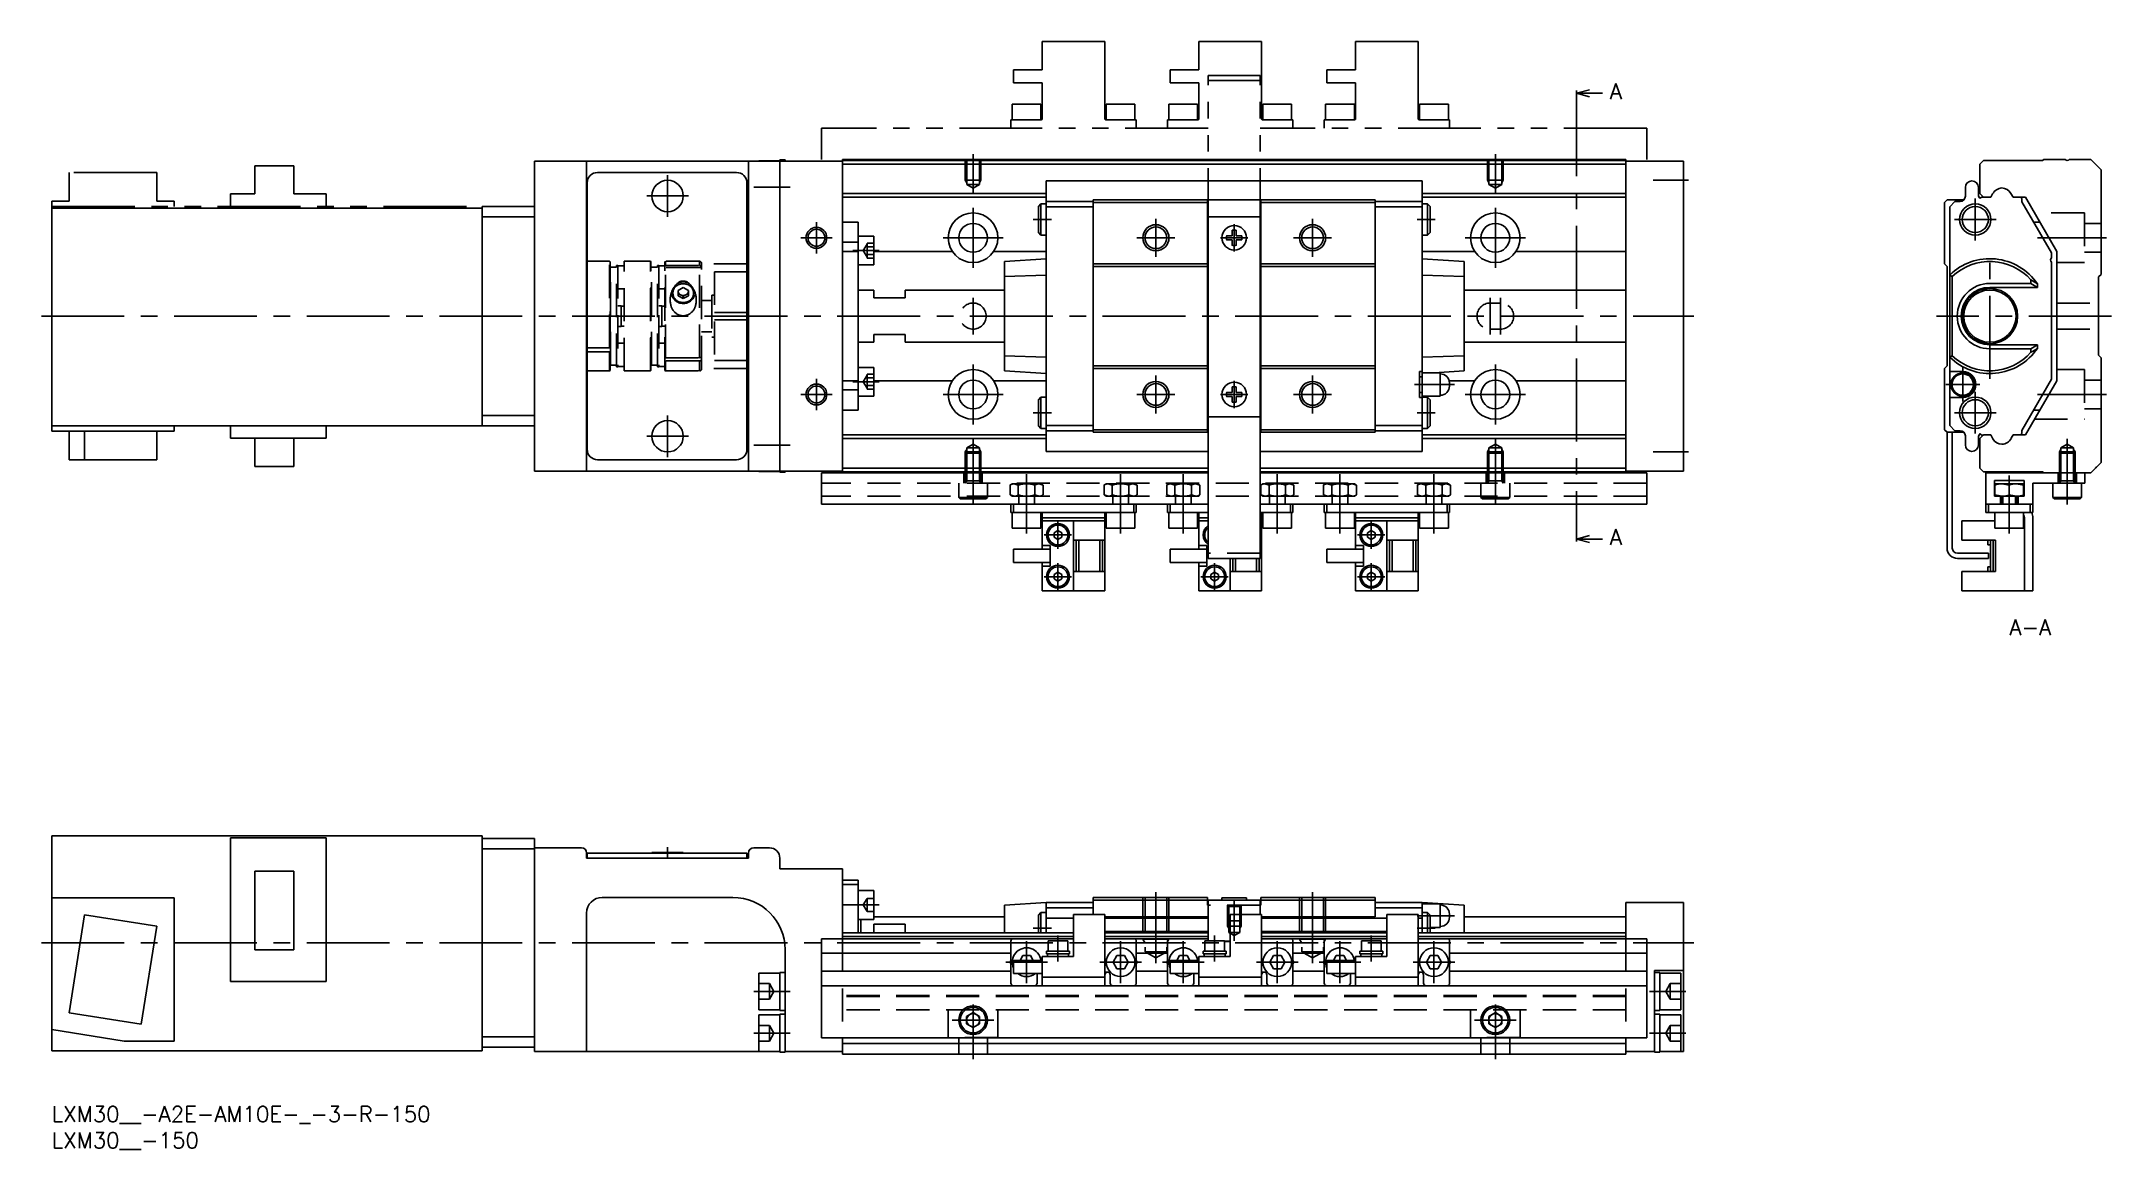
# Model space of a CAD drawing. Extents: x -2 to 394, y -8 to 204.
import ezdxf

# ---------------------------------------------------------------- set-up
doc = ezdxf.new("R2010")
doc.units = 0
doc.header["$LTSCALE"] = 0.5
for name, pattern in [('CENTER', [50.8, 31.75, -6.35, 6.35, -6.35]), ('DASHED', [19.05, 12.7, -6.35]), ('PHANTOM', [63.5, 31.75, -6.35, 6.35, -6.35, 6.35, -6.35])]:
    doc.linetypes.add(name, pattern=pattern)
for name, color, linetype in [('MSM_CENTER', 1, 'CENTER'), ('MSM_CONTINUOUS', 7, 'CONTINUOUS'), ('MSM_DASHED', 4, 'DASHED'), ('MSM_IMAGINARY', 6, 'PHANTOM'), ('MSM_NARROW', 5, 'CONTINUOUS'), ('MSM_PART_NUMBER', 7, 'CONTINUOUS')]:
    doc.layers.add(name, color=color, linetype=linetype)
doc.styles.get("Standard").update_dxf_attribs({"font": 'txt.shx', "height": 3, "bigfont": 'bigfont.shx'})

msp = doc.modelspace()

# ---------------------------------------------------------------- texts
at = {"layer": 'MSM_PART_NUMBER'}
for s, p in [('A', (298.34, 192.85)), ('A', (298.34, 107.49)), ('A-A', (374.86, 90.23))]:
    msp.add_text(s, height=3, dxfattribs=at).set_placement(p)

# ---------------------------------------------------------------- blocks, each defined once
blk = doc.blocks.new('*U8')
at = {"layer": 'MSM_PART_NUMBER'}
blk.add_text('LXM30__-150', height=3, dxfattribs=at).set_placement((0, -8))
blk = doc.blocks.new('*U9')
at = {"layer": 'MSM_PART_NUMBER'}
blk.add_text('LXM30__-A2E-AM10E-_-3-R-150', height=3, dxfattribs=at).set_placement((0, -3))

# ---------------------------------------------------------------- linework, layer by layer
at = {"layer": 'MSM_CENTER'}
for p, q in [((291.92, 193.98), (291.92, 108.62)), ((176.4, 182.3), (176.4, 174.79)), ((276.4, 182.3), (276.4, 174.79)), ((117.9, 178.3), (117.9, 170.3)), ((134.4, 176), (141.4, 176)), ((306.65, 177.3), (313.4, 177.3)), ((113.9, 174.3), (121.9, 174.3)), ((176.4, 172.05), (176.4, 160.55)), ((276.4, 172.05), (276.4, 160.55)), ((368.3, 173.8), (368.3, 165.8)), ((146.4, 163.3), (146.4, 169.3)), ((187.9, 169.8), (191.4, 169.8)), ((211.4, 162.67), (211.4, 169.92)), ((226.4, 163.67), (226.4, 168.92)), ((241.4, 162.67), (241.4, 169.92)), ((264.9, 169.8), (261.4, 169.8)), ((372.3, 169.8), (364.3, 169.8)), ((143.4, 166.3), (149.4, 166.3)), ((153.4, 163.85), (158.4, 163.85)), ((170.65, 166.3), (182.15, 166.3)), ((207.77, 166.3), (215.02, 166.3)), ((223.77, 166.3), (229.02, 166.3)), ((237.77, 166.3), (245.02, 166.3)), ((270.65, 166.3), (282.15, 166.3)), ((371.1, 139.3), (371.1, 163.3)), ((380.22, 166.3), (393.4, 166.3)), ((176.4, 147.8), (176.4, 154.8)), ((275.4, 147.8), (275.4, 154.8)), ((277.4, 147.8), (277.4, 154.8)), ((-2, 151.3), (314.4, 151.3)), ((394.4, 151.3), (360.9, 151.3)), ((146.4, 139.3), (146.4, 133.3)), ((153.4, 138.74), (158.4, 138.74)), ((176.4, 130.55), (176.4, 142.05)), ((211.4, 132.67), (211.4, 139.92)), ((226.4, 133.67), (226.4, 138.92)), ((241.4, 132.67), (241.4, 139.92)), ((276.4, 130.55), (276.4, 142.05)), ((365.9, 134.95), (365.9, 141.45)), ((143.4, 136.3), (149.4, 136.3)), ((170.65, 136.3), (182.15, 136.3)), ((207.77, 136.3), (215.02, 136.3)), ((223.77, 136.3), (229.02, 136.3)), ((237.77, 136.3), (245.02, 136.3)), ((260.9, 138.2), (268.6, 138.2)), ((270.65, 136.3), (282.15, 136.3)), ((369.15, 138.2), (362.65, 138.2)), ((368.3, 128.8), (368.3, 136.8)), ((380.22, 136.3), (393.4, 136.3)), ((117.9, 132.3), (117.9, 124.3)), ((187.9, 132.8), (191.4, 132.8)), ((264.9, 132.8), (261.4, 132.8)), ((372.3, 132.8), (364.3, 132.8)), ((113.9, 128.3), (121.9, 128.3)), ((176.4, 115.25), (176.4, 127.81)), ((276.4, 115.25), (276.4, 127.81)), ((385.9, 115.25), (385.9, 127.81)), ((134.4, 126.6), (141.4, 126.6)), ((306.65, 125.3), (313.4, 125.3)), ((186.65, 109.7), (186.65, 121.05)), ((204.65, 109.7), (204.65, 121.05)), ((216.65, 109.7), (216.65, 121.05)), ((234.65, 109.7), (234.65, 121.05)), ((246.65, 109.7), (246.65, 121.05)), ((264.65, 109.7), (264.65, 121.05)), ((374.8, 109.7), (374.8, 120.8)), ((192.65, 106.77), (192.65, 112.02)), ((252.65, 106.77), (252.65, 112.02)), ((190.02, 109.4), (195.27, 109.4)), ((250.02, 109.4), (255.27, 109.4)), ((192.65, 98.77), (192.65, 104.02)), ((222.65, 98.77), (222.65, 104.02)), ((252.65, 98.77), (252.65, 104.02)), ((190.02, 101.4), (195.27, 101.4)), ((220.02, 101.4), (225.27, 101.4)), ((250.02, 101.4), (255.27, 101.4)), ((117.9, 49.6), (117.9, 47.49)), ((211.4, 41), (211.4, 27.41)), ((241.4, 41), (241.4, 27.41)), ((151.4, 38.55), (158.4, 38.55)), ((226.4, 39.5), (226.4, 31.69)), ((261.4, 36.5), (268.6, 36.5)), ((187.9, 34.1), (191.4, 34.1)), ((192.65, 32.7), (192.65, 27.7)), ((222.65, 32.7), (222.65, 27.7)), ((252.65, 32.7), (252.65, 27.7)), ((261.4, 34.1), (264.9, 34.1)), ((-2, 31.3), (314.4, 31.3)), ((186.65, 31.6), (186.65, 23.6)), ((204.65, 31.6), (204.65, 23.6)), ((216.65, 31.6), (216.65, 23.6)), ((234.65, 31.6), (234.65, 23.6)), ((246.65, 31.6), (246.65, 23.6)), ((264.65, 31.6), (264.65, 23.6)), ((182.65, 27.6), (190.65, 27.6)), ((200.65, 27.6), (208.65, 27.6)), ((212.65, 27.6), (220.65, 27.6)), ((230.65, 27.6), (238.65, 27.6)), ((242.65, 27.6), (250.65, 27.6)), ((260.65, 27.6), (268.65, 27.6)), ((134.4, 22), (141.4, 22)), ((312.9, 22), (305.9, 22)), ((172.4, 16.5), (180.4, 16.5)), ((176.4, 19.5), (176.4, 9)), ((272.4, 16.5), (280.4, 16.5)), ((276.4, 19.5), (276.4, 9)), ((134.4, 14), (141.4, 14)), ((312.9, 14), (305.9, 14))]:
    msp.add_line(p, q, dxfattribs=at)
at = {"layer": 'MSM_CONTINUOUS'}
for p, q in [((291.92, 193.98), (294.42, 194.65)), ((291.92, 194.48), (291.92, 193.48)), ((294.42, 193.31), (291.92, 193.98)), ((291.92, 193.98), (296.92, 193.98)), ((151.4, 181), (92.4, 181)), ((92.4, 121.6), (92.4, 181)), ((102.4, 121.6), (102.4, 181)), ((131.1, 178.8), (104.5, 178.8)), ((133.4, 121.6), (133.4, 181)), ((135.4, 181.05), (135.4, 181)), ((139.4, 181.05), (135.4, 181.05)), ((140.4, 181.2), (139.4, 181.2)), ((139.4, 181.2), (139.4, 121.4)), ((140.4, 181.2), (140.4, 181)), ((301.4, 181.3), (151.4, 181.3)), ((151.4, 121.3), (151.4, 181.3)), ((301.4, 181.1), (151.4, 181.1)), ((301.4, 180.4), (151.4, 180.4)), ((301.4, 181.3), (301.4, 121.3)), ((312.4, 181), (301.4, 181)), ((312.4, 181), (312.4, 121.6)), ((369.9, 181.1), (369.2, 180.4)), ((369.2, 180.4), (369.2, 174.75)), ((381.2, 181.1), (369.9, 181.1)), ((381.4, 181.3), (381.2, 181.1)), ((385.5, 181.3), (381.4, 181.3)), ((390.4, 181.3), (386.3, 181.3)), ((392.4, 179.3), (390.4, 181.3)), ((392.4, 159.3), (392.4, 179.3)), ((102.5, 176.8), (102.5, 125.8)), ((133.1, 125.8), (133.1, 176.8)), ((190.4, 174.75), (151.4, 174.75)), ((262.4, 177.2), (190.4, 177.2)), ((190.4, 177.2), (190.4, 125.4)), ((262.4, 177.2), (262.4, 125.4)), ((301.4, 174.75), (262.4, 174.75)), ((366.4, 175.95), (366.4, 174.25)), ((368.9, 174.55), (368.9, 175.95)), ((369.2, 174.75), (369.9, 174.05)), ((371.25, 174.05), (371.62, 174.7)), ((375.12, 174.8), (375.55, 174.05)), ((82.4, 172), (0, 172)), ((0, 172), (0, 129.3)), ((82.4, 172.3), (82.4, 130.3)), ((92.4, 172.3), (82.4, 172.3)), ((190.4, 174.05), (151.4, 174.05)), ((189.4, 172.8), (188.9, 172.3)), ((188.9, 167.3), (188.9, 172.3)), ((190.4, 172.8), (189.4, 172.8)), ((189.4, 166.8), (189.4, 172.8)), ((199.4, 173.25), (190.4, 173.25)), ((199.4, 172.25), (190.4, 172.25)), ((253.4, 173.55), (199.4, 173.55)), ((199.4, 173.55), (199.4, 129.05)), ((221.3, 173.05), (199.4, 173.05)), ((221.3, 173.55), (221.3, 129.05)), ((231.5, 173.55), (231.5, 129.05)), ((253.4, 173.05), (231.5, 173.05)), ((253.4, 173.55), (253.4, 129.05)), ((262.4, 173.25), (253.4, 173.25)), ((262.4, 172.25), (253.4, 172.25)), ((301.4, 174.05), (262.4, 174.05)), ((263.4, 172.8), (262.4, 172.8)), ((263.9, 172.3), (263.4, 172.8)), ((263.4, 166.8), (263.4, 172.8)), ((263.9, 167.3), (263.9, 172.3)), ((362.9, 173.55), (362.4, 173.05)), ((362.4, 173.05), (362.4, 161.3)), ((366.11, 173.55), (362.9, 173.55)), ((364.4, 173.25), (363.4, 172.25)), ((363.4, 172.25), (363.4, 130.35)), ((365.4, 173.25), (364.4, 173.25)), ((369.85, 174.1), (369.7, 174.1)), ((371.25, 174.05), (369.9, 174.05)), ((377.9, 174.05), (375.55, 174.05)), ((377.24, 173.2), (377.24, 173.6)), ((382.9, 163.39), (377.24, 173.2)), ((377.9, 174.05), (383.9, 163.66)), ((92.4, 170.3), (82.4, 170.3)), ((102.4, 169.5), (102.5, 169.5)), ((133.1, 169.5), (133.4, 169.5)), ((154.4, 169.3), (151.4, 169.3)), ((154.4, 169.3), (154.4, 133.3)), ((157.4, 166.6), (154.4, 166.6)), ((157.4, 166.6), (157.4, 161.1)), ((188.9, 167.3), (189.4, 166.8)), ((189.4, 166.8), (190.4, 166.8)), ((221.4, 170.3), (221.4, 104.9)), ((231.4, 170.3), (221.4, 170.3)), ((226, 166.7), (224.95, 166.7)), ((226, 167.75), (226, 166.7)), ((226.8, 166.7), (226.8, 167.75)), ((227.85, 166.7), (226.8, 166.7)), ((231.4, 170.3), (231.4, 104.92)), ((262.4, 166.8), (263.4, 166.8)), ((263.4, 166.8), (263.9, 167.3)), ((380.64, 169.3), (379.49, 169.3)), ((154.4, 165.43), (151.4, 165.43)), ((154.4, 163.68), (151.4, 163.68)), ((172.45, 163.66), (157.4, 163.66)), ((190.4, 163.66), (180.35, 163.66)), ((224.95, 165.9), (226, 165.9)), ((226, 165.9), (226, 164.85)), ((226.8, 164.85), (226.8, 165.9)), ((226.8, 165.9), (227.85, 165.9)), ((272.45, 163.66), (262.4, 163.66)), ((301.4, 163.66), (280.35, 163.66)), ((382.9, 162.45), (382.9, 163.39)), ((383.9, 163.66), (383.9, 138.94)), ((102.5, 161.3), (102.4, 161.3)), ((133.4, 161.3), (133.1, 161.3)), ((133.4, 159.8), (133.1, 159.8)), ((133.4, 159.77), (133.1, 159.77)), ((154.4, 161.1), (157.4, 161.1)), ((190.4, 162.3), (182.4, 161.77)), ((182.4, 140.83), (182.4, 161.77)), ((190.4, 159.16), (182.4, 158.9)), ((221.3, 161.3), (199.4, 161.3)), ((221.3, 160.8), (199.4, 160.8)), ((253.4, 161.3), (231.5, 161.3)), ((253.4, 160.8), (231.5, 160.8)), ((270.4, 161.77), (262.4, 162.3)), ((270.4, 158.9), (262.4, 159.16)), ((270.4, 161.77), (270.4, 140.83)), ((362.4, 161.3), (362.9, 160.8)), ((362.9, 160.8), (362.9, 141.8)), ((363.9, 158.9), (363.4, 159.16)), ((363.9, 143.7), (363.9, 158.9)), ((382.9, 139.21), (382.9, 161.65)), ((391.9, 158.8), (392.4, 159.3)), ((391.9, 143.8), (391.9, 158.8)), ((157.4, 156.3), (154.4, 156.3)), ((157.4, 156.3), (157.4, 154.8)), ((163.4, 154.8), (157.4, 154.8)), ((163.4, 156.3), (163.4, 154.8)), ((182.4, 156.3), (163.4, 156.3)), ((301.4, 156.3), (270.4, 156.3)), ((378.95, 157.56), (371.1, 157.56)), ((371.1, 156.8), (380.2, 156.8)), ((378.95, 157.56), (378.95, 158.23)), ((380.2, 156.8), (378.95, 157.56)), ((380.2, 156.8), (380.2, 157.48)), ((133.1, 152.02), (133.4, 152.02)), ((133.4, 150.58), (133.1, 150.58)), ((157.4, 147.8), (163.4, 147.8)), ((157.4, 147.8), (157.4, 146.3)), ((163.4, 147.8), (163.4, 146.3)), ((133.4, 142.83), (133.1, 142.83)), ((133.4, 142.8), (133.1, 142.8)), ((154.4, 146.3), (157.4, 146.3)), ((163.4, 146.3), (182.4, 146.3)), ((182.4, 143.7), (190.4, 143.44)), ((262.4, 143.44), (270.4, 143.7)), ((270.4, 146.3), (301.4, 146.3)), ((363.4, 143.44), (363.9, 143.7)), ((371.1, 145.8), (380.2, 145.8)), ((371.1, 145.04), (378.95, 145.04)), ((378.95, 145.04), (380.2, 145.8)), ((378.95, 144.37), (378.95, 145.04)), ((380.2, 145.12), (380.2, 145.8)), ((392.4, 143.3), (391.9, 143.8)), ((392.4, 123.3), (392.4, 143.3)), ((102.5, 141.3), (102.4, 141.3)), ((133.4, 141.3), (133.1, 141.3)), ((154.4, 138.92), (151.4, 138.92)), ((157.4, 141.49), (154.4, 141.49)), ((157.4, 141.49), (157.4, 135.99)), ((172.45, 138.94), (157.4, 138.94)), ((190.4, 138.94), (180.35, 138.94)), ((182.4, 140.83), (190.4, 140.3)), ((221.3, 141.8), (199.4, 141.8)), ((221.3, 141.3), (199.4, 141.3)), ((253.4, 141.8), (231.5, 141.8)), ((253.4, 141.3), (231.5, 141.3)), ((261.9, 140.7), (261.9, 135.7)), ((261.9, 140.7), (262.4, 140.7)), ((262.4, 139.7), (261.9, 139.7)), ((265.85, 140.45), (262.4, 140.45)), ((264.66, 140.45), (270.4, 140.83)), ((265.85, 140.45), (265.85, 135.95)), ((272.45, 138.94), (267.54, 138.94)), ((301.4, 138.94), (280.35, 138.94)), ((362.9, 141.8), (362.4, 141.3)), ((362.4, 141.3), (362.4, 129.55)), ((365.9, 140.7), (363.4, 140.7)), ((377.24, 129.4), (382.9, 139.21)), ((383.9, 138.94), (377.9, 128.55)), ((154.4, 137.17), (151.4, 137.17)), ((154.4, 135.99), (157.4, 135.99)), ((189.4, 135.8), (188.9, 135.3)), ((188.9, 135.3), (188.9, 130.3)), ((189.4, 135.8), (189.4, 129.8)), ((190.4, 135.8), (189.4, 135.8)), ((226, 136.7), (224.95, 136.7)), ((224.95, 135.9), (226, 135.9)), ((226, 137.75), (226, 136.7)), ((226, 135.9), (226, 134.85)), ((226.8, 136.7), (226.8, 137.75)), ((227.85, 136.7), (226.8, 136.7)), ((226.8, 135.9), (227.85, 135.9)), ((226.8, 134.85), (226.8, 135.9)), ((261.9, 136.7), (262.4, 136.7)), ((261.9, 135.7), (262.4, 135.7)), ((262.4, 135.95), (265.85, 135.95)), ((263.4, 135.8), (262.4, 135.8)), ((263.4, 135.8), (263.4, 129.8)), ((263.9, 135.3), (263.4, 135.8)), ((263.9, 135.3), (263.9, 130.3)), ((267.6, 138.5), (267.6, 137.9)), ((363.4, 135.7), (365.9, 135.7)), ((92.4, 132.3), (82.4, 132.3)), ((102.5, 133.1), (102.4, 133.1)), ((133.4, 133.1), (133.1, 133.1)), ((151.4, 133.3), (154.4, 133.3)), ((379.49, 133.3), (380.64, 133.3)), ((0, 130.3), (92.4, 130.3)), ((23.4, 129.3), (0, 129.3)), ((3.3, 123.8), (3.3, 129.3)), ((6.27, 123.8), (6.27, 129.3)), ((20.1, 129.3), (20.1, 123.8)), ((23.4, 129.3), (23.4, 130.3)), ((34.2, 127.9), (34.2, 130.3)), ((52.5, 127.9), (34.2, 127.9)), ((38.87, 122.5), (38.87, 127.9)), ((46.32, 122.5), (46.32, 127.9)), ((52.5, 127.9), (52.5, 130.3)), ((190.4, 128.55), (151.4, 128.55)), ((190.4, 127.85), (151.4, 127.85)), ((188.9, 130.3), (189.4, 129.8)), ((189.4, 129.8), (190.4, 129.8)), ((199.4, 130.35), (190.4, 130.35)), ((199.4, 129.35), (190.4, 129.35)), ((221.3, 129.55), (199.4, 129.55)), ((221.4, 129.05), (199.4, 129.05)), ((253.4, 129.05), (231.4, 129.05)), ((253.4, 129.55), (231.5, 129.55)), ((262.4, 130.35), (253.4, 130.35)), ((262.4, 129.35), (253.4, 129.35)), ((262.4, 129.8), (263.4, 129.8)), ((301.4, 128.55), (262.4, 128.55)), ((301.4, 127.85), (262.4, 127.85)), ((263.4, 129.8), (263.9, 130.3)), ((362.4, 129.55), (362.9, 129.05)), ((362.9, 129.05), (366.11, 129.05)), ((362.9, 129.05), (362.9, 106.9)), ((363.4, 130.35), (364.4, 129.35)), ((363.9, 106.9), (363.9, 129.05)), ((364.4, 129.35), (365.4, 129.35)), ((366.4, 128.35), (366.4, 126.65)), ((368.9, 126.65), (368.9, 128.05)), ((369.9, 128.55), (369.2, 127.85)), ((369.2, 127.85), (369.2, 122.2)), ((369.7, 128.5), (369.85, 128.5)), ((371.25, 128.55), (369.9, 128.55)), ((371.68, 127.8), (371.25, 128.55)), ((375.55, 128.55), (375.18, 127.9)), ((377.9, 128.55), (375.55, 128.55)), ((377.24, 129), (377.24, 129.4)), ((20.1, 123.8), (3.3, 123.8)), ((104.5, 123.8), (131.1, 123.8)), ((190.4, 125.4), (221.4, 125.4)), ((231.4, 125.4), (262.4, 125.4)), ((390.4, 121.3), (392.4, 123.3)), ((38.87, 122.5), (46.32, 122.5)), ((151.4, 121.6), (92.4, 121.6)), ((135.4, 121.6), (135.4, 121.55)), ((135.4, 121.55), (139.4, 121.55)), ((139.4, 121.4), (140.4, 121.4)), ((140.4, 121.6), (140.4, 121.4)), ((221.4, 121.3), (147.4, 121.3)), ((147.4, 121.3), (147.4, 115.3)), ((221.4, 122.2), (151.4, 122.2)), ((221.4, 121.5), (151.4, 121.5)), ((301.4, 122.2), (231.4, 122.2)), ((301.4, 121.5), (231.4, 121.5)), ((305.4, 121.3), (231.4, 121.3)), ((312.4, 121.6), (301.4, 121.6)), ((305.4, 121.3), (305.4, 115.3)), ((369.2, 122.2), (369.9, 121.5)), ((369.9, 121.5), (381.2, 121.5)), ((390.4, 121.3), (370.3, 121.3)), ((370.3, 113.7), (370.3, 121.3)), ((377.65, 119.8), (371.95, 119.8)), ((371.95, 119.8), (371.95, 116.8)), ((377.55, 119.2), (372.05, 119.2)), ((372.05, 116.8), (372.05, 119.2)), ((374.8, 118.95), (373.42, 119.2)), ((374.8, 117.05), (374.8, 118.95)), ((377.55, 118.95), (376.17, 119.2)), ((377.55, 116.8), (377.55, 119.2)), ((377.65, 116.8), (377.65, 119.8)), ((379.3, 119.3), (389.3, 119.3)), ((379.3, 113.7), (379.3, 119.3)), ((381.2, 121.5), (381.4, 121.3)), ((383.15, 119.3), (383.15, 116.6)), ((388.65, 116.6), (388.65, 119.3)), ((389.3, 119.3), (389.3, 121.3)), ((221.4, 115.3), (147.4, 115.3)), ((183.65, 113.7), (183.65, 115.3)), ((184.15, 113.7), (184.15, 115.3)), ((207.15, 113.7), (207.15, 115.3)), ((207.65, 113.7), (207.65, 115.3)), ((213.65, 113.7), (213.65, 115.3)), ((214.15, 113.7), (214.15, 115.3)), ((305.4, 115.3), (231.4, 115.3)), ((237.15, 113.7), (237.15, 115.3)), ((237.65, 113.7), (237.65, 115.3)), ((243.65, 113.7), (243.65, 115.3)), ((244.15, 113.7), (244.15, 115.3)), ((267.15, 113.7), (267.15, 115.3)), ((267.65, 113.7), (267.65, 115.3)), ((370.3, 115.3), (379.3, 115.3)), ((370.8, 113.7), (370.8, 115.3)), ((371.95, 116.8), (377.65, 116.8)), ((372.05, 117.05), (373.42, 116.8)), ((373.1, 116.8), (373.1, 115.3)), ((373.3, 116.8), (373.3, 115.3)), ((374.8, 117.05), (376.17, 116.8)), ((376.3, 115.3), (376.3, 116.8)), ((376.5, 115.3), (376.5, 116.8)), ((378.8, 113.7), (378.8, 115.3)), ((383.15, 116.6), (383.45, 116.3)), ((388.65, 116.6), (383.15, 116.6)), ((388.35, 116.3), (383.45, 116.3)), ((388.35, 116.3), (388.65, 116.6)), ((207.65, 113.7), (183.65, 113.7)), ((183.9, 113.7), (183.9, 110.7)), ((189.4, 110.7), (189.4, 113.7)), ((189.65, 106.65), (189.65, 113.57)), ((201.65, 112.7), (189.65, 112.7)), ((201.65, 112.1), (189.65, 112.1)), ((195.65, 112.1), (195.65, 98.7)), ((201.65, 113.57), (201.65, 98.7)), ((201.9, 113.7), (201.9, 110.7)), ((207.4, 110.7), (207.4, 113.7)), ((221.4, 113.7), (213.65, 113.7)), ((213.9, 113.7), (213.9, 110.7)), ((219.4, 110.7), (219.4, 113.7)), ((219.65, 106.65), (219.65, 113.57)), ((221.4, 112.7), (219.65, 112.7)), ((221.4, 112.1), (219.65, 112.1)), ((237.65, 113.7), (231.4, 113.7)), ((231.65, 112.7), (231.4, 112.7)), ((231.65, 112.1), (231.4, 112.1)), ((231.65, 113.57), (231.65, 98.7)), ((231.9, 113.7), (231.9, 110.7)), ((237.4, 110.7), (237.4, 113.7)), ((267.65, 113.7), (243.65, 113.7)), ((243.9, 113.7), (243.9, 110.7)), ((249.4, 110.7), (249.4, 113.7)), ((249.65, 106.65), (249.65, 113.57)), ((261.65, 112.7), (249.65, 112.7)), ((261.65, 112.1), (249.65, 112.1)), ((255.65, 112.1), (255.65, 98.7)), ((261.65, 113.57), (261.65, 98.7)), ((261.9, 113.7), (261.9, 110.7)), ((267.4, 110.7), (267.4, 113.7)), ((365.7, 112.1), (365.7, 108.4)), ((372.05, 112.1), (365.7, 112.1)), ((379.3, 113.7), (370.3, 113.7)), ((372.05, 113.7), (372.05, 110.7)), ((377.55, 110.7), (377.55, 113.7)), ((377.7, 112.1), (377.55, 112.1)), ((377.7, 112.7), (377.7, 98.7)), ((379.3, 98.7), (379.3, 112.7)), ((189.4, 110.7), (183.9, 110.7)), ((191.15, 107.4), (189.65, 107.4)), ((191.15, 103.4), (191.15, 107.4)), ((192.65, 110.27), (191.9, 109.83)), ((191.9, 109.83), (191.9, 108.97)), ((191.9, 108.97), (192.65, 108.53)), ((193.4, 109.83), (192.65, 110.27)), ((192.65, 108.53), (193.4, 108.97)), ((193.4, 108.97), (193.4, 109.83)), ((201.65, 108.4), (195.65, 108.4)), ((196.15, 102.4), (196.15, 108.4)), ((196.65, 102.4), (196.65, 108.4)), ((200.65, 102.4), (200.65, 108.4)), ((201.15, 102.4), (201.15, 108.4)), ((207.4, 110.7), (201.9, 110.7)), ((219.4, 110.7), (213.9, 110.7)), ((221.15, 107.4), (219.65, 107.4)), ((221.15, 103.4), (221.15, 107.4)), ((231.65, 108.4), (231.4, 108.4)), ((237.4, 110.7), (231.9, 110.7)), ((249.4, 110.7), (243.9, 110.7)), ((251.15, 107.4), (249.65, 107.4)), ((251.15, 103.4), (251.15, 107.4)), ((252.65, 110.27), (251.9, 109.83)), ((251.9, 109.83), (251.9, 108.97)), ((251.9, 108.97), (252.65, 108.53)), ((253.4, 109.83), (252.65, 110.27)), ((252.65, 108.53), (253.4, 108.97)), ((253.4, 108.97), (253.4, 109.83)), ((261.65, 108.4), (255.65, 108.4)), ((256.15, 102.4), (256.15, 108.4)), ((256.65, 102.4), (256.65, 108.4)), ((260.65, 102.4), (260.65, 108.4)), ((261.15, 102.4), (261.15, 108.4)), ((267.4, 110.7), (261.9, 110.7)), ((294.42, 109.29), (291.92, 108.62)), ((291.92, 108.12), (291.92, 109.12)), ((291.92, 108.62), (294.42, 107.95)), ((291.92, 108.62), (296.92, 108.62)), ((365.7, 108.4), (372.2, 108.4)), ((370.7, 107.5), (370.7, 108.4)), ((370.7, 107.5), (371.2, 107.5)), ((371.2, 102.4), (371.2, 108.4)), ((371.7, 102.4), (371.7, 108.4)), ((377.55, 110.7), (372.05, 110.7)), ((372.2, 108.4), (372.2, 102.4)), ((191.15, 106.65), (184.15, 106.65)), ((184.15, 104.15), (184.15, 106.65)), ((184.15, 104.15), (191.15, 104.15)), ((189.65, 98.7), (189.65, 104.15)), ((189.65, 103.4), (191.15, 103.4)), ((221.15, 106.65), (214.15, 106.65)), ((214.15, 104.15), (214.15, 106.65)), ((214.15, 104.15), (221.15, 104.15)), ((219.65, 98.7), (219.65, 104.15)), ((219.65, 103.4), (221.15, 103.4)), ((231.4, 104.9), (221.4, 104.9)), ((225.65, 104.9), (225.65, 98.7)), ((226.15, 102.4), (226.15, 104.9)), ((226.65, 102.4), (226.65, 104.9)), ((230.65, 102.4), (230.65, 104.9)), ((231.15, 102.4), (231.15, 104.9)), ((251.15, 106.65), (244.15, 106.65)), ((244.15, 104.15), (244.15, 106.65)), ((244.15, 104.15), (251.15, 104.15)), ((249.65, 98.7), (249.65, 104.15)), ((249.65, 103.4), (251.15, 103.4)), ((370.8, 105.9), (364.9, 105.9)), ((364.9, 104.9), (370.8, 104.9)), ((371.2, 103.3), (370.7, 103.3)), ((370.7, 102.4), (370.7, 103.3)), ((370.8, 104.9), (370.8, 105.9)), ((192.65, 102.27), (191.9, 101.83)), ((191.9, 101.83), (191.9, 100.97)), ((191.9, 100.97), (192.65, 100.53)), ((193.4, 101.83), (192.65, 102.27)), ((192.65, 100.53), (193.4, 100.97)), ((193.4, 100.97), (193.4, 101.83)), ((201.65, 102.4), (195.65, 102.4)), ((222.65, 102.27), (221.9, 101.83)), ((221.9, 101.83), (221.9, 100.97)), ((221.9, 100.97), (222.65, 100.53)), ((223.4, 101.83), (222.65, 102.27)), ((222.65, 100.53), (223.4, 100.97)), ((223.4, 100.97), (223.4, 101.83)), ((231.65, 102.4), (225.65, 102.4)), ((252.65, 102.27), (251.9, 101.83)), ((251.9, 101.83), (251.9, 100.97)), ((251.9, 100.97), (252.65, 100.53)), ((253.4, 101.83), (252.65, 102.27)), ((252.65, 100.53), (253.4, 100.97)), ((253.4, 100.97), (253.4, 101.83)), ((261.65, 102.4), (255.65, 102.4)), ((365.7, 102.4), (365.7, 98.7)), ((372.2, 102.4), (365.7, 102.4)), ((201.65, 98.7), (189.65, 98.7)), ((231.65, 98.7), (219.65, 98.7)), ((261.65, 98.7), (249.65, 98.7)), ((365.7, 98.7), (379.3, 98.7)), ((0, 51.8), (82.4, 51.8)), ((0, 51.8), (0, 10.6)), ((82.4, 10.6), (82.4, 51.8)), ((52.5, 51.4), (34.2, 51.4)), ((34.2, 23.9), (34.2, 51.4)), ((52.5, 23.9), (52.5, 51.4)), ((92.4, 51.3), (82.4, 51.3)), ((92.4, 49.3), (82.4, 49.3)), ((92.4, 10.5), (92.4, 51.3)), ((92.4, 49.5), (101.4, 49.5)), ((102.4, 48.5), (102.4, 47.5)), ((102.5, 48.5), (102.5, 47.5)), ((102.5, 48.5), (133.1, 48.5)), ((114.9, 48.6), (120.9, 48.6)), ((114.9, 48.6), (114.9, 48.5)), ((120.9, 48.5), (120.9, 48.6)), ((133.1, 48.5), (133.1, 47.5)), ((133.4, 47.5), (133.4, 48.5)), ((134.4, 49.5), (137.4, 49.5)), ((38.87, 29.95), (38.87, 45.05)), ((38.87, 45.05), (46.32, 45.05)), ((46.32, 45.05), (46.32, 29.95)), ((133.4, 47.5), (102.4, 47.5)), ((139.4, 45.5), (139.4, 47.5)), ((139.4, 45.5), (151.4, 45.5)), ((151.4, 45.5), (151.4, 32.1)), ((23.4, 39.9), (0, 39.9)), ((23.4, 12.5), (23.4, 39.9)), ((130.4, 40), (105.4, 40)), ((154.4, 43.3), (151.4, 43.3)), ((154.4, 42.45), (151.4, 42.45)), ((154.4, 43.3), (154.4, 33.2)), ((157.4, 41.3), (154.4, 41.3)), ((157.4, 41.3), (157.4, 35.8)), ((199.4, 40), (199.4, 36.7)), ((221.3, 40), (199.4, 40)), ((221.3, 40), (221.3, 38.5)), ((224.05, 39.9), (224.05, 39.5)), ((224.05, 39.9), (228.75, 39.9)), ((228.75, 39.5), (228.75, 39.9)), ((253.4, 40), (231.5, 40)), ((231.5, 40), (231.5, 38.5)), ((253.4, 40), (253.4, 36.29)), ((3.3, 17.91), (6.27, 36.68)), ((20.1, 34.49), (6.27, 36.68)), ((102.4, 37), (102.4, 10.5)), ((154.4, 35.8), (157.4, 35.8)), ((154.9, 33.2), (154.9, 35.8)), ((157.4, 36.3), (182.4, 36.3)), ((182.4, 38.5), (190.4, 39)), ((182.4, 33.2), (182.4, 38.5)), ((189.4, 37.1), (188.9, 36.6)), ((188.9, 36.6), (188.9, 33.2)), ((190.4, 37.1), (189.4, 37.1)), ((189.4, 37.1), (189.4, 33.2)), ((199.4, 39), (190.4, 39)), ((190.4, 33.2), (190.4, 39)), ((199.4, 38), (190.4, 38)), ((195.65, 36), (190.4, 36)), ((201.65, 36.7), (195.65, 36.7)), ((195.65, 36.7), (195.65, 28.7)), ((221.3, 39.5), (199.4, 39.5)), ((201.65, 36.7), (201.65, 23.1)), ((221.4, 36.29), (201.65, 36.29)), ((221.4, 36), (201.65, 36)), ((221.4, 38.5), (221.3, 38.5)), ((231.4, 39.5), (221.4, 39.5)), ((221.4, 39.5), (221.4, 31.7)), ((231.65, 36.7), (225.65, 36.7)), ((225.65, 36.7), (225.65, 28.7)), ((231.4, 39.5), (231.4, 36.7)), ((231.5, 38.5), (231.4, 38.5)), ((253.4, 39.5), (231.5, 39.5)), ((231.65, 36.7), (231.65, 23.1)), ((253.4, 36.29), (231.65, 36.29)), ((255.65, 36), (231.65, 36)), ((262.4, 39), (253.4, 39)), ((262.4, 38), (253.4, 38)), ((261.65, 36.7), (255.65, 36.7)), ((255.65, 36.7), (255.65, 28.7)), ((261.65, 36.7), (261.65, 23.1)), ((262.4, 36), (261.65, 36)), ((262.4, 39), (270.4, 38.5)), ((262.4, 33.2), (262.4, 39)), ((265.85, 38.75), (262.4, 38.75)), ((263.4, 37.1), (262.4, 37.1)), ((263.9, 36.6), (263.4, 37.1)), ((263.4, 37.1), (263.4, 33.2)), ((263.9, 36.6), (263.9, 33.2)), ((265.85, 38.75), (265.85, 34.25)), ((267.6, 36.8), (267.6, 36.2)), ((270.4, 38.5), (270.4, 33.2)), ((270.4, 36.3), (301.4, 36.3)), ((312.4, 39), (301.4, 39)), ((301.4, 39), (301.4, 32.1)), ((312.4, 39), (312.4, 10.5)), ((20.1, 34.49), (17.13, 15.72)), ((195.65, 32.1), (147.4, 32.1)), ((147.4, 32.1), (147.4, 13.1)), ((195.65, 33.2), (151.4, 33.2)), ((195.65, 32.5), (151.4, 32.5)), ((157.4, 34.87), (163.4, 34.87)), ((157.4, 34.87), (157.4, 33.2)), ((163.4, 34.87), (163.4, 33.2)), ((221.4, 33.5), (201.65, 33.5)), ((221.4, 33.2), (201.65, 33.2)), ((221.4, 32.5), (201.65, 32.5)), ((221.4, 32.1), (201.65, 32.1)), ((255.65, 33.5), (231.65, 33.5)), ((255.65, 33.2), (231.65, 33.2)), ((255.65, 32.5), (231.65, 32.5)), ((255.65, 32.1), (231.65, 32.1)), ((301.4, 33.2), (261.65, 33.2)), ((301.4, 32.5), (261.65, 32.5)), ((305.4, 32.1), (261.65, 32.1)), ((263.9, 34.25), (265.85, 34.25)), ((305.4, 32.1), (305.4, 13.1)), ((46.32, 29.95), (38.87, 29.95)), ((140.4, 10.35), (140.4, 30)), ((183.65, 29.3), (147.4, 29.3)), ((183.47, 27.6), (183.65, 27.9)), ((183.65, 31.6), (183.65, 23.6)), ((189.65, 27.95), (184.15, 27.95)), ((184.15, 25.45), (184.15, 27.95)), ((185.93, 28.85), (185.41, 27.95)), ((187.37, 28.85), (185.93, 28.85)), ((187.89, 27.95), (187.37, 28.85)), ((195.65, 28.7), (189.65, 28.7)), ((189.65, 23.1), (189.65, 28.7)), ((190.45, 29.7), (190.45, 29.2)), ((190.45, 29.7), (194.85, 29.7)), ((190.45, 29.2), (194.85, 29.2)), ((190.65, 29.2), (190.65, 28.7)), ((190.75, 31.7), (190.75, 29.7)), ((190.75, 31.7), (194.55, 31.7)), ((194.55, 29.7), (194.55, 31.7)), ((194.65, 28.7), (194.65, 29.2)), ((194.85, 29.2), (194.85, 29.7)), ((203.93, 28.85), (203.21, 27.6)), ((205.37, 28.85), (203.93, 28.85)), ((206.09, 27.6), (205.37, 28.85)), ((207.65, 23.6), (207.65, 31.6)), ((213.65, 29.3), (207.65, 29.3)), ((207.65, 27.9), (207.83, 27.6)), ((213.47, 27.6), (213.65, 27.9)), ((213.65, 31.6), (213.65, 23.6)), ((219.65, 27.95), (214.15, 27.95)), ((214.15, 25.45), (214.15, 27.95)), ((215.93, 28.85), (215.41, 27.95)), ((217.37, 28.85), (215.93, 28.85)), ((217.89, 27.95), (217.37, 28.85)), ((225.65, 28.7), (219.65, 28.7)), ((219.65, 23.1), (219.65, 28.7)), ((220.45, 29.7), (220.45, 29.2)), ((220.45, 29.7), (224.85, 29.7)), ((220.45, 29.2), (224.85, 29.2)), ((220.65, 29.2), (220.65, 28.7)), ((220.75, 31.7), (220.75, 29.7)), ((220.75, 31.7), (224.55, 31.7)), ((221.4, 31.7), (222.65, 31.7)), ((224.55, 29.7), (224.55, 31.7)), ((224.55, 31.6), (225.65, 31.6)), ((225.65, 31.55), (224.55, 31.55)), ((224.65, 28.7), (224.65, 29.2)), ((224.85, 29.2), (224.85, 29.7)), ((233.93, 28.85), (233.21, 27.6)), ((235.37, 28.85), (233.93, 28.85)), ((236.09, 27.6), (235.37, 28.85)), ((237.65, 23.6), (237.65, 31.6)), ((243.65, 29.3), (237.65, 29.3)), ((237.65, 27.9), (237.83, 27.6)), ((243.47, 27.6), (243.65, 27.9)), ((243.65, 31.6), (243.65, 23.6)), ((249.65, 27.95), (244.15, 27.95)), ((244.15, 25.45), (244.15, 27.95)), ((245.93, 28.85), (245.41, 27.95)), ((247.37, 28.85), (245.93, 28.85)), ((247.89, 27.95), (247.37, 28.85)), ((255.65, 28.7), (249.65, 28.7)), ((249.65, 23.1), (249.65, 28.7)), ((250.45, 29.7), (250.45, 29.2)), ((250.45, 29.7), (254.85, 29.7)), ((250.45, 29.2), (254.85, 29.2)), ((250.65, 29.2), (250.65, 28.7)), ((250.75, 31.7), (250.75, 29.7)), ((250.75, 31.7), (254.55, 31.7)), ((254.55, 29.7), (254.55, 31.7)), ((254.65, 28.7), (254.65, 29.2)), ((254.85, 29.2), (254.85, 29.7)), ((263.93, 28.85), (263.21, 27.6)), ((265.37, 28.85), (263.93, 28.85)), ((266.09, 27.6), (265.37, 28.85)), ((267.65, 23.6), (267.65, 31.6)), ((305.4, 29.3), (267.65, 29.3)), ((267.65, 27.9), (267.83, 27.6)), ((52.5, 23.9), (34.2, 23.9)), ((139.4, 25.5), (135.4, 25.5)), ((135.4, 25.5), (135.4, 18.5)), ((140.4, 25.65), (139.4, 25.65)), ((139.4, 25.65), (139.4, 18.35)), ((183.65, 25.9), (147.4, 25.9)), ((183.65, 27.3), (183.47, 27.6)), ((184.15, 25.45), (189.65, 25.45)), ((188.65, 23.6), (188.65, 25.2)), ((189.65, 24.7), (201.65, 24.7)), ((201.65, 25.7), (202.15, 25.7)), ((202.65, 25.2), (202.65, 23.6)), ((203.21, 27.6), (203.93, 26.35)), ((203.93, 26.35), (205.37, 26.35)), ((205.37, 26.35), (206.09, 27.6)), ((207.83, 27.6), (207.61, 27.22)), ((213.65, 25.9), (207.65, 25.9)), ((213.65, 27.3), (213.47, 27.6)), ((214.15, 25.45), (219.65, 25.45)), ((218.65, 23.6), (218.65, 25.2)), ((219.65, 24.7), (231.65, 24.7)), ((231.65, 25.7), (232.15, 25.7)), ((232.65, 25.2), (232.65, 23.6)), ((233.21, 27.6), (233.93, 26.35)), ((233.93, 26.35), (235.37, 26.35)), ((235.37, 26.35), (236.09, 27.6)), ((237.83, 27.6), (237.61, 27.22)), ((243.65, 25.9), (237.65, 25.9)), ((243.65, 27.3), (243.47, 27.6)), ((244.15, 25.45), (249.65, 25.45)), ((248.65, 23.6), (248.65, 25.2)), ((249.65, 24.7), (261.65, 24.7)), ((261.65, 25.7), (262.15, 25.7)), ((262.65, 25.2), (262.65, 23.6)), ((263.21, 27.6), (263.93, 26.35)), ((263.93, 26.35), (265.37, 26.35)), ((265.37, 26.35), (266.09, 27.6)), ((267.83, 27.6), (267.61, 27.22)), ((305.4, 25.9), (267.65, 25.9)), ((312.4, 26), (306.9, 26)), ((306.9, 26), (306.9, 10.35)), ((307.9, 25.65), (306.9, 25.65)), ((307.9, 25.65), (307.9, 18.35)), ((311.9, 25.5), (307.9, 25.5)), ((311.9, 25.5), (311.9, 18.5)), ((305.4, 23.1), (147.4, 23.1)), ((17.13, 15.72), (3.3, 17.91)), ((135.4, 18.5), (139.4, 18.5)), ((139.4, 17.5), (135.4, 17.5)), ((135.4, 17.5), (135.4, 10.5)), ((139.4, 18.35), (140.4, 18.35)), ((140.4, 17.65), (139.4, 17.65)), ((139.4, 17.65), (139.4, 10.35)), ((175.15, 17.22), (176.4, 17.94)), ((175.15, 15.78), (175.15, 17.22)), ((176.4, 17.94), (177.65, 17.22)), ((177.65, 17.22), (177.65, 15.78)), ((275.15, 17.22), (276.4, 17.94)), ((275.15, 15.78), (275.15, 17.22)), ((276.4, 17.94), (277.65, 17.22)), ((277.65, 17.22), (277.65, 15.78)), ((306.9, 18.35), (307.9, 18.35)), ((307.9, 17.65), (306.9, 17.65)), ((307.9, 18.5), (311.9, 18.5)), ((307.9, 17.65), (307.9, 10.35)), ((311.9, 17.5), (307.9, 17.5)), ((311.9, 17.5), (311.9, 10.5)), ((13.82, 12.5), (0, 14.69)), ((13.82, 12.5), (23.4, 12.5)), ((92.4, 13.3), (82.4, 13.3)), ((305.4, 13.1), (147.4, 13.1)), ((151.4, 13.1), (151.4, 10)), ((301.4, 12), (151.4, 12)), ((176.4, 15.06), (175.15, 15.78)), ((177.65, 15.78), (176.4, 15.06)), ((276.4, 15.06), (275.15, 15.78)), ((277.65, 15.78), (276.4, 15.06)), ((301.4, 13.1), (301.4, 10)), ((0, 10.6), (82.4, 10.6)), ((92.4, 11.3), (82.4, 11.3)), ((92.4, 10.5), (139.4, 10.5)), ((139.4, 10.35), (140.4, 10.35)), ((151.4, 10.5), (140.4, 10.5)), ((301.4, 10), (151.4, 10)), ((306.9, 10.5), (301.4, 10.5)), ((306.9, 10.35), (307.9, 10.35)), ((307.9, 10.5), (312.4, 10.5))]:
    msp.add_line(p, q, dxfattribs=at)
for centre, radius in [((117.9, 174.3), 3), ((176.4, 166.3), 4.75), ((276.4, 166.3), 4.75), ((368.3, 169.8), 3), ((368.3, 169.8), 2.5), ((146.4, 166.3), 1.62), ((176.4, 166.3), 2.75), ((211.4, 166.3), 2.07), ((226.4, 166.3), 2.35), ((241.4, 166.3), 2.07), ((276.4, 166.3), 2.75), ((371.1, 151.3), 5.3), ((371.1, 151.3), 5), ((176.4, 136.3), 4.75), ((176.4, 136.3), 2.75), ((276.4, 136.3), 4.75), ((276.4, 136.3), 2.75), ((365.9, 138.2), 2.25), ((365.9, 138.2), 2.05), ((146.4, 136.3), 1.62), ((211.4, 136.3), 2.07), ((226.4, 136.3), 2.35), ((241.4, 136.3), 2.07), ((368.3, 132.8), 3), ((368.3, 132.8), 2.5), ((117.9, 128.3), 3), ((192.65, 109.4), 2.2), ((192.65, 109.4), 1.9), ((252.65, 109.4), 2.2), ((252.65, 109.4), 1.9), ((192.65, 101.4), 2.2), ((192.65, 101.4), 1.9), ((222.65, 101.4), 2.2), ((222.65, 101.4), 1.9), ((252.65, 101.4), 2.2), ((252.65, 101.4), 1.9), ((204.65, 27.6), 2.75), ((234.65, 27.6), 2.75), ((264.65, 27.6), 2.75), ((176.4, 16.5), 2.75), ((176.4, 16.5), 2.45), ((176.4, 16.5), 1.25), ((276.4, 16.5), 2.75), ((276.4, 16.5), 2.45), ((276.4, 16.5), 1.25)]:
    msp.add_circle(centre, radius, dxfattribs=at)
for centre, radius, start, end in [((104.5, 176.8), 2, 90, 180), ((131.1, 176.8), 2, 0, 90), ((385.9, 181.6), 0.5, 216.8699, 323.1301), ((389.9, 179), 2, 36.8699, 53.1301), ((367.65, 175.95), 1.25, 0, 180), ((369.9, 174.55), 1, 180, 228.766), ((373.55, 173.65), 2.2, 93.981, 151.4552), ((373.25, 173.65), 2.2, 31.4553, 86.019), ((365.4, 174.25), 1, 270, 0), ((369.7, 173.6), 0.5, 90, 156.6746), ((376.74, 173.6), 0.5, 0, 64.1915), ((226.4, 166.3), 1.5, 164.534, 195.466), ((226.4, 166.3), 1.5, 74.534, 105.466), ((226.4, 166.3), 1.5, 344.534, 15.466), ((226.4, 166.3), 1.5, 254.534, 285.466), ((371.1, 151.3), 11, 34.1804, 134.427), ((371.1, 151.3), 10.47, 41.4448, 133.4287), ((383.2, 162.05), 0.5, 126.8699, 233.1301), ((371.1, 151.3), 6.26, 90, 270), ((371.1, 151.3), 5.5, 90, 270), ((375.05, 150.3), 8.84, 54.3755, 63.8517), ((371.1, 151.3), 11, 225.573, 325.8196), ((371.1, 151.3), 10.47, 226.5713, 318.5552), ((375.05, 152.3), 8.83, 296.1475, 305.6253), ((265.85, 138.5), 1.75, 0, 90), ((365.9, 138.2), 2.5, 270, 90), ((226.4, 136.3), 1.5, 164.534, 195.466), ((226.4, 136.3), 1.5, 74.534, 105.466), ((226.4, 136.3), 1.5, 254.534, 285.466), ((226.4, 136.3), 1.5, 344.534, 15.466), ((265.85, 137.9), 1.75, 270, 0), ((365.4, 128.35), 1, 0, 90), ((369.9, 128.05), 1, 131.234, 180), ((369.7, 129), 0.5, 203.3254, 270), ((373.55, 128.95), 2.2, 211.4553, 266.019), ((373.25, 128.95), 2.2, 273.981, 331.4552), ((376.74, 129), 0.5, 295.8754, 0), ((104.5, 125.8), 2, 180, 270), ((131.1, 125.8), 2, 270, 0), ((367.65, 126.65), 1.25, 180, 0), ((373.61, 114.17), 5.03, 92.1474, 108.1088), ((376.42, 113.83), 5.37, 92.6597, 107.5964), ((389.9, 123.6), 2, 306.8699, 323.1301), ((373.26, 121.72), 4.93, 271.9773, 288.2788), ((376.09, 121.27), 4.47, 271.1335, 289.1226), ((189.43, 113.32), 0.383, 62.4725, 94.6269), ((189.53, 113.56), 0.121, 1.6151, 49.3396), ((201.77, 113.56), 0.12, 133.1925, 178.9529), ((201.86, 113.35), 0.344, 83.6406, 120.3589), ((219.42, 113.24), 0.456, 67.7585, 92.6292), ((219.43, 113.32), 0.383, 62.4725, 94.6269), ((219.54, 113.57), 0.106, 357.9602, 62.439), ((219.53, 113.56), 0.121, 1.6151, 49.3396), ((222.65, 109.4), 2.2, 124.6237, 235.3763), ((231.77, 113.56), 0.12, 133.1925, 178.9529), ((231.86, 113.35), 0.344, 83.6406, 120.3589), ((249.43, 113.32), 0.383, 62.4725, 94.6269), ((249.53, 113.56), 0.121, 1.6151, 49.3396), ((261.77, 113.56), 0.12, 133.1925, 178.9529), ((261.86, 113.35), 0.344, 83.6406, 120.3589), ((376.7, 112.7), 1, 0, 31.7883), ((376.7, 112.7), 2.6, 0, 22.6199), ((222.65, 109.4), 1.9, 131.1397, 228.8603), ((364.9, 106.9), 2, 180, 270), ((364.9, 106.9), 1, 180, 270), ((101.4, 48.5), 1, 0, 90), ((134.4, 48.5), 1, 90, 180), ((137.4, 47.5), 2, 0, 90), ((105.4, 37), 3, 90, 180), ((130.4, 30), 10, 0, 90), ((265.85, 36.8), 1.75, 0, 90), ((265.85, 36.2), 1.75, 270, 0), ((184.15, 31.6), 0.5, 90, 180), ((207.15, 31.6), 0.5, 0, 90), ((214.15, 31.6), 0.5, 90, 180), ((237.15, 31.6), 0.5, 0, 90), ((244.15, 31.6), 0.5, 90, 180), ((267.15, 31.6), 0.5, 0, 90), ((186.65, 27.6), 2.75, 7.312, 204.62), ((216.65, 27.6), 2.75, 7.312, 204.62), ((246.65, 27.6), 2.75, 7.312, 204.62), ((186.65, 27.6), 2.75, 231.4273, 308.5727), ((189.15, 25.2), 0.5, 150, 180), ((189.22, 25.21), 0.429, 358.6925, 34.0177), ((202.15, 25.2), 0.501, 90.0618, 179.9383), ((202.15, 25.2), 0.5, 0, 90), ((216.65, 27.6), 2.75, 231.4273, 308.5727), ((219.15, 25.2), 0.5, 150, 180), ((219.22, 25.21), 0.425, 358.5249, 34.1853), ((232.15, 25.2), 0.501, 90.0701, 179.9297), ((232.15, 25.2), 0.5, 0, 90), ((246.65, 27.6), 2.75, 231.4273, 308.5727), ((249.15, 25.2), 0.5, 150, 180), ((249.22, 25.21), 0.425, 358.5249, 34.1853), ((262.15, 25.2), 0.5, 90.0478, 179.952), ((262.15, 25.2), 0.5, 0, 90), ((184.15, 23.6), 0.5, 180, 270), ((188.15, 23.6), 0.5, 270, 0), ((203.15, 23.6), 0.5, 180, 270), ((207.15, 23.6), 0.5, 270, 360), ((214.15, 23.6), 0.5, 180, 270), ((218.15, 23.6), 0.5, 270, 0), ((233.15, 23.6), 0.5, 180, 270), ((237.15, 23.6), 0.5, 270, 360), ((244.15, 23.6), 0.5, 180, 270), ((248.15, 23.6), 0.5, 270, 0), ((263.15, 23.6), 0.5, 180, 270), ((267.15, 23.6), 0.5, 270, 360)]:
    msp.add_arc(centre, radius, start, end, dxfattribs=at)
at = {"layer": 'MSM_DASHED'}
for p, q in [((174.9, 181.3), (174.9, 177.3)), ((175.17, 176.5), (175.17, 181.3)), ((177.63, 181.3), (177.63, 176.5)), ((177.9, 181.3), (177.9, 177.3)), ((274.9, 181.3), (274.9, 177.3)), ((275.17, 176.5), (275.17, 181.3)), ((277.63, 181.3), (277.63, 176.5)), ((277.9, 181.3), (277.9, 177.3)), ((175.17, 176.83), (174.9, 177.3)), ((174.9, 177.3), (177.9, 177.3)), ((175.17, 176.5), (177.63, 176.5)), ((176.4, 175.79), (175.17, 176.5)), ((177.63, 176.5), (176.4, 175.79)), ((177.63, 176.83), (177.9, 177.3)), ((275.17, 176.83), (274.9, 177.3)), ((274.9, 177.3), (277.9, 177.3)), ((275.17, 176.5), (277.63, 176.5)), ((276.4, 175.79), (275.17, 176.5)), ((277.63, 176.5), (276.4, 175.79)), ((277.63, 176.83), (277.9, 177.3)), ((389.2, 171.05), (379.63, 171.05)), ((389.2, 171.05), (389.2, 161.55)), ((392.4, 169.05), (389.2, 169.05)), ((156.1, 165.1), (155.38, 163.85)), ((156.1, 162.6), (155.38, 163.85)), ((156.1, 165.3), (157.4, 165.3)), ((156.1, 165.3), (156.1, 162.41)), ((156.1, 164.58), (157.4, 164.58)), ((156.1, 163.13), (157.4, 163.13)), ((389.2, 163.55), (392.4, 163.55)), ((106.8, 161.8), (102.4, 161.8)), ((106.9, 161.7), (106.8, 161.8)), ((106.8, 145.24), (106.8, 161.8)), ((106.9, 161.7), (106.9, 140.9)), ((106.9, 160.55), (107, 160.66)), ((107, 141.94), (107, 160.66)), ((107, 160.66), (108.15, 160.66)), ((108.4, 161), (108.15, 161)), ((108.15, 141.6), (108.15, 161)), ((108.4, 161), (108.4, 141.6)), ((109.6, 160.95), (108.4, 160.95)), ((114.6, 161.8), (109.6, 161.8)), ((109.6, 140.8), (109.6, 161.8)), ((114.7, 161.7), (114.6, 161.8)), ((114.6, 140.8), (114.6, 161.8)), ((114.7, 140.9), (114.7, 161.7)), ((114.7, 160.55), (114.8, 160.66)), ((114.8, 141.94), (114.8, 160.66)), ((114.8, 160.66), (115.95, 160.66)), ((116.2, 161), (115.95, 161)), ((115.95, 141.6), (115.95, 161)), ((116.2, 161), (116.2, 141.6)), ((117.4, 160.95), (116.2, 160.95)), ((117.5, 161.8), (117.4, 161.7)), ((117.4, 140.9), (117.4, 161.7)), ((117.4, 160.89), (117.5, 160.98)), ((117.5, 160.64), (117.4, 160.55)), ((124, 161.8), (117.5, 161.8)), ((117.5, 160.98), (117.5, 161.8)), ((117.5, 160.98), (124, 160.98)), ((117.5, 143.34), (117.5, 160.64)), ((124, 160.64), (117.5, 160.64)), ((124, 160.98), (124, 161.8)), ((124, 143.34), (124, 160.64)), ((124.4, 141.2), (124.4, 161.4)), ((133.1, 161.3), (124.4, 161.3)), ((126.9, 159.8), (126.9, 142.8)), ((133.1, 159.8), (126.9, 159.8)), ((133.1, 159.77), (126.9, 159.77)), ((156.1, 162.41), (157.4, 162.41)), ((383.9, 161.55), (389.2, 161.55)), ((108.4, 156.5), (109.6, 156.5)), ((116.2, 156.5), (117.4, 156.5)), ((119.9, 156.22), (120.9, 156.75)), ((119.9, 155.18), (119.9, 156.22)), ((119.9, 156.16), (119.9, 156.22)), ((120.4, 155.38), (119.9, 155.64)), ((120.9, 154.65), (119.9, 155.18)), ((120.9, 155.12), (120.4, 155.38)), ((120.9, 156.75), (121.9, 156.22)), ((121.4, 155.38), (120.9, 155.12)), ((121.9, 155.18), (120.9, 154.65)), ((120.9, 155.12), (120.9, 154.65)), ((121.9, 155.64), (121.4, 155.38)), ((121.9, 156.22), (121.9, 155.18)), ((121.9, 156.22), (121.9, 156.16)), ((126.4, 155.3), (126.4, 147.3)), ((126.9, 155.3), (126.4, 155.3)), ((109, 153.3), (108.4, 153.3)), ((109, 153.3), (109, 149.3)), ((109.6, 153.2), (109, 153.2)), ((116.8, 153.3), (116.2, 153.3)), ((116.8, 149.3), (116.8, 153.3)), ((117.4, 153.2), (116.8, 153.2)), ((126.4, 154.3), (124.4, 154.3)), ((126.9, 152.02), (133.1, 152.02)), ((133.9, 151.3), (133.4, 151.3)), ((277.4, 153.8), (275.4, 153.8)), ((383.9, 153.8), (391.9, 153.8)), ((108.4, 149.3), (109, 149.3)), ((109, 149.4), (109.6, 149.4)), ((116.2, 149.3), (116.8, 149.3)), ((116.8, 149.4), (117.4, 149.4)), ((124.4, 148.3), (126.4, 148.3)), ((126.4, 147.3), (126.9, 147.3)), ((133.1, 150.58), (126.9, 150.58)), ((275.4, 148.8), (277.4, 148.8)), ((383.9, 148.8), (391.9, 148.8)), ((106.8, 145.24), (102.4, 145.24)), ((102.4, 144.45), (106.8, 144.45)), ((106.9, 145.3), (106.8, 145.24)), ((106.8, 144.45), (106.9, 144.51)), ((106.8, 140.8), (106.8, 144.45)), ((109.6, 146.1), (108.4, 146.1)), ((117.4, 146.1), (116.2, 146.1)), ((117.4, 143.42), (117.5, 143.34)), ((117.5, 142.73), (117.4, 142.81)), ((117.5, 143.34), (124, 143.34)), ((124, 142.73), (117.5, 142.73)), ((117.5, 140.8), (117.5, 142.73)), ((124, 140.8), (124, 142.73)), ((126.9, 142.83), (133.1, 142.83)), ((126.9, 142.8), (133.1, 142.8)), ((102.4, 140.8), (106.8, 140.8)), ((106.8, 140.8), (106.9, 140.9)), ((107, 141.94), (106.9, 142.05)), ((108.15, 141.94), (107, 141.94)), ((108.15, 141.6), (108.4, 141.6)), ((108.4, 141.65), (109.6, 141.65)), ((109.6, 140.8), (114.6, 140.8)), ((114.6, 140.8), (114.7, 140.9)), ((114.8, 141.94), (114.7, 142.05)), ((115.95, 141.94), (114.8, 141.94)), ((115.95, 141.6), (116.2, 141.6)), ((116.2, 141.65), (117.4, 141.65)), ((117.4, 140.9), (117.5, 140.8)), ((117.5, 140.8), (124, 140.8)), ((133.1, 141.3), (124.4, 141.3)), ((156.1, 139.99), (155.38, 138.74)), ((156.1, 137.49), (155.38, 138.74)), ((156.1, 140.19), (157.4, 140.19)), ((156.1, 137.3), (156.1, 140.19)), ((156.1, 139.47), (157.4, 139.47)), ((389.2, 141.05), (383.9, 141.05)), ((389.2, 141.05), (389.2, 131.55)), ((392.4, 139.05), (389.2, 139.05)), ((156.1, 138.02), (157.4, 138.02)), ((156.1, 137.3), (157.4, 137.3)), ((379.63, 131.55), (389.2, 131.55)), ((389.2, 133.55), (392.4, 133.55)), ((175.17, 125.77), (174.9, 125.3)), ((174.9, 125.3), (177.9, 125.3)), ((174.9, 125.03), (175.17, 125.3)), ((174.9, 119.3), (174.9, 125.3)), ((177.9, 125.03), (174.9, 125.03)), ((176.4, 126.81), (175.17, 126.1)), ((175.17, 126.1), (177.63, 126.1)), ((175.17, 119.77), (175.17, 126.1)), ((177.63, 126.1), (176.4, 126.81)), ((177.63, 119.77), (177.63, 126.1)), ((177.63, 125.77), (177.9, 125.3)), ((177.9, 125.03), (177.63, 125.3)), ((177.9, 119.3), (177.9, 125.3)), ((275.17, 125.77), (274.9, 125.3)), ((274.9, 125.3), (277.9, 125.3)), ((274.9, 125.03), (275.17, 125.3)), ((274.9, 119.3), (274.9, 125.3)), ((277.9, 125.03), (274.9, 125.03)), ((276.4, 126.81), (275.17, 126.1)), ((275.17, 126.1), (277.63, 126.1)), ((275.17, 119.77), (275.17, 126.1)), ((277.63, 126.1), (276.4, 126.81)), ((277.63, 119.77), (277.63, 126.1)), ((277.63, 125.77), (277.9, 125.3)), ((277.9, 125.03), (277.63, 125.3)), ((277.9, 119.3), (277.9, 125.3)), ((384.67, 125.77), (384.4, 125.3)), ((384.4, 119.3), (384.4, 125.3)), ((384.4, 125.3), (387.4, 125.3)), ((384.4, 125.03), (384.67, 125.3)), ((387.4, 125.03), (384.4, 125.03)), ((385.9, 126.81), (384.67, 126.1)), ((384.67, 119.77), (384.67, 126.1)), ((384.67, 126.1), (387.13, 126.1)), ((387.13, 126.1), (385.9, 126.81)), ((387.13, 119.77), (387.13, 126.1)), ((387.13, 125.77), (387.4, 125.3)), ((387.4, 125.03), (387.13, 125.3)), ((387.4, 119.3), (387.4, 125.3)), ((305.4, 119.3), (147.4, 119.3)), ((173.65, 119.3), (173.65, 116.6)), ((174.65, 121.3), (174.65, 119.3)), ((174.9, 119.3), (175.17, 119.77)), ((174.9, 119.77), (177.9, 119.77)), ((177.9, 119.3), (177.63, 119.77)), ((178.15, 119.3), (178.15, 121.3)), ((179.15, 116.6), (179.15, 119.3)), ((183.9, 119.2), (183.47, 118.95)), ((183.47, 117.05), (183.47, 118.95)), ((189.4, 119.2), (183.9, 119.2)), ((185.06, 118.95), (184.27, 119.2)), ((185.06, 117.05), (185.06, 118.95)), ((188.24, 117.05), (188.24, 118.95)), ((189.83, 118.95), (189.03, 119.2)), ((189.83, 118.95), (189.4, 119.2)), ((189.83, 117.05), (189.83, 118.95)), ((201.9, 119.2), (201.47, 118.95)), ((201.47, 117.05), (201.47, 118.95)), ((207.4, 119.2), (201.9, 119.2)), ((203.06, 118.95), (202.27, 119.2)), ((203.06, 117.05), (203.06, 118.95)), ((206.24, 117.05), (206.24, 118.95)), ((207.83, 118.95), (207.03, 119.2)), ((207.83, 118.95), (207.4, 119.2)), ((207.83, 117.05), (207.83, 118.95)), ((213.9, 119.2), (213.47, 118.95)), ((213.47, 117.05), (213.47, 118.95)), ((219.4, 119.2), (213.9, 119.2)), ((215.06, 118.95), (214.27, 119.2)), ((215.06, 117.05), (215.06, 118.95)), ((218.24, 117.05), (218.24, 118.95)), ((219.83, 118.95), (219.03, 119.2)), ((219.83, 118.95), (219.4, 119.2)), ((219.83, 117.05), (219.83, 118.95)), ((231.9, 119.2), (231.47, 118.95)), ((231.47, 117.05), (231.47, 118.95)), ((237.4, 119.2), (231.9, 119.2)), ((233.06, 118.95), (232.27, 119.2)), ((233.06, 117.05), (233.06, 118.95)), ((236.24, 117.05), (236.24, 118.95)), ((237.83, 118.95), (237.03, 119.2)), ((237.83, 118.95), (237.4, 119.2)), ((237.83, 117.05), (237.83, 118.95)), ((243.9, 119.2), (243.47, 118.95)), ((243.47, 117.05), (243.47, 118.95)), ((249.4, 119.2), (243.9, 119.2)), ((245.06, 118.95), (244.27, 119.2)), ((245.06, 117.05), (245.06, 118.95)), ((248.24, 117.05), (248.24, 118.95)), ((249.83, 118.95), (249.03, 119.2)), ((249.83, 118.95), (249.4, 119.2)), ((249.83, 117.05), (249.83, 118.95)), ((261.9, 119.2), (261.47, 118.95)), ((261.47, 117.05), (261.47, 118.95)), ((267.4, 119.2), (261.9, 119.2)), ((263.06, 118.95), (262.27, 119.2)), ((263.06, 117.05), (263.06, 118.95)), ((266.24, 117.05), (266.24, 118.95)), ((267.83, 118.95), (267.03, 119.2)), ((267.83, 118.95), (267.4, 119.2)), ((267.83, 117.05), (267.83, 118.95)), ((273.65, 119.3), (273.65, 116.6)), ((274.65, 121.3), (274.65, 119.3)), ((274.9, 119.3), (275.17, 119.77)), ((274.9, 119.77), (277.9, 119.77)), ((277.9, 119.3), (277.63, 119.77)), ((278.15, 119.3), (278.15, 121.3)), ((279.15, 116.6), (279.15, 119.3)), ((384.15, 119.3), (384.15, 121.3)), ((384.4, 119.77), (387.4, 119.77)), ((384.4, 119.3), (384.67, 119.77)), ((387.4, 119.3), (387.13, 119.77)), ((387.65, 119.3), (387.65, 121.3)), ((305.4, 116.8), (147.4, 116.8)), ((173.65, 116.6), (173.95, 116.3)), ((179.15, 116.6), (173.65, 116.6)), ((178.85, 116.3), (173.95, 116.3)), ((178.85, 116.3), (179.15, 116.6)), ((183.47, 117.05), (183.9, 116.8)), ((183.47, 117.05), (184.27, 116.8)), ((189.4, 116.8), (183.9, 116.8)), ((185.15, 116.8), (185.15, 115.3)), ((188.15, 115.3), (188.15, 116.8)), ((188.24, 117.05), (189.03, 116.8)), ((189.4, 116.8), (189.83, 117.05)), ((201.47, 117.05), (201.9, 116.8)), ((201.47, 117.05), (202.27, 116.8)), ((207.4, 116.8), (201.9, 116.8)), ((203.15, 116.8), (203.15, 115.3)), ((206.15, 115.3), (206.15, 116.8)), ((206.24, 117.05), (207.03, 116.8)), ((207.4, 116.8), (207.83, 117.05)), ((213.47, 117.05), (213.9, 116.8)), ((213.47, 117.05), (214.27, 116.8)), ((219.4, 116.8), (213.9, 116.8)), ((215.15, 116.8), (215.15, 115.3)), ((218.15, 115.3), (218.15, 116.8)), ((218.24, 117.05), (219.03, 116.8)), ((219.4, 116.8), (219.83, 117.05)), ((231.47, 117.05), (231.9, 116.8)), ((231.47, 117.05), (232.27, 116.8)), ((237.4, 116.8), (231.9, 116.8)), ((233.15, 116.8), (233.15, 115.3)), ((236.15, 115.3), (236.15, 116.8)), ((236.24, 117.05), (237.03, 116.8)), ((237.4, 116.8), (237.83, 117.05)), ((243.47, 117.05), (243.9, 116.8)), ((243.47, 117.05), (244.27, 116.8)), ((249.4, 116.8), (243.9, 116.8)), ((245.15, 116.8), (245.15, 115.3)), ((248.15, 115.3), (248.15, 116.8)), ((248.24, 117.05), (249.03, 116.8)), ((249.4, 116.8), (249.83, 117.05)), ((261.47, 117.05), (261.9, 116.8)), ((261.47, 117.05), (262.27, 116.8)), ((267.4, 116.8), (261.9, 116.8)), ((263.15, 116.8), (263.15, 115.3)), ((266.15, 115.3), (266.15, 116.8)), ((266.24, 117.05), (267.03, 116.8)), ((267.4, 116.8), (267.83, 117.05)), ((273.65, 116.6), (273.95, 116.3)), ((279.15, 116.6), (273.65, 116.6)), ((278.85, 116.3), (273.95, 116.3)), ((278.85, 116.3), (279.15, 116.6)), ((231.4, 105.9), (221.4, 105.9)), ((156.1, 39.8), (155.38, 38.55)), ((156.1, 39.8), (157.4, 39.8)), ((156.1, 39.8), (156.1, 37.3)), ((208.9, 40), (208.9, 32)), ((209.33, 40), (209.33, 29.6)), ((213.47, 40), (213.47, 29.6)), ((213.9, 40), (213.9, 32)), ((238.9, 40), (238.9, 32)), ((239.33, 40), (239.33, 29.6)), ((243.47, 40), (243.47, 29.6)), ((243.9, 40), (243.9, 32)), ((156.1, 37.3), (155.38, 38.55)), ((156.1, 38.55), (157.4, 38.55)), ((156.1, 37.3), (157.4, 37.3)), ((231.4, 38.5), (221.4, 38.5)), ((225.1, 38.5), (225.1, 34.5)), ((225.1, 38.5), (225.1, 34.5)), ((225.1, 38.5), (225.34, 38.26)), ((225.1, 35.74), (225.34, 35.5)), ((225.34, 38.5), (225.34, 33.3)), ((225.34, 38.5), (225.34, 33.3)), ((227.46, 38.26), (225.34, 38.26)), ((227.46, 33.3), (227.46, 38.5)), ((227.46, 33.3), (227.46, 38.5)), ((227.46, 38.26), (227.7, 38.5)), ((227.46, 35.5), (227.7, 35.74)), ((227.7, 38.5), (227.7, 34.5)), ((227.7, 38.5), (227.7, 34.5)), ((151.4, 32.1), (151.4, 13.1)), ((208.9, 32), (209.33, 31.25)), ((208.9, 32), (213.9, 32)), ((208.9, 32), (209.33, 31.25)), ((208.9, 32), (213.9, 32)), ((213.9, 32), (213.47, 31.25)), ((213.9, 32), (213.47, 31.25)), ((225.1, 34.5), (225.34, 34.08)), ((225.1, 34.5), (227.7, 34.5)), ((225.1, 34.5), (225.34, 34.08)), ((225.1, 34.5), (227.7, 34.5)), ((227.46, 35.5), (225.34, 35.5)), ((227.46, 33.3), (225.34, 33.3)), ((225.34, 33.3), (226.4, 32.69)), ((227.46, 33.3), (225.34, 33.3)), ((225.34, 33.3), (226.4, 32.69)), ((226.4, 32.69), (227.46, 33.3)), ((227.7, 34.5), (227.46, 34.08)), ((243.9, 32), (238.9, 32)), ((238.9, 32), (239.33, 31.25)), ((243.9, 32), (238.9, 32)), ((238.9, 32), (239.33, 31.25)), ((243.9, 32), (243.47, 31.25)), ((243.9, 32), (243.47, 31.25)), ((301.4, 32.1), (301.4, 14.64)), ((213.47, 29.6), (209.33, 29.6)), ((209.33, 29.6), (211.4, 28.41)), ((213.47, 29.6), (209.33, 29.6)), ((209.33, 29.6), (211.4, 28.41)), ((213.47, 29.6), (211.4, 28.41)), ((213.47, 29.6), (211.4, 28.41)), ((239.33, 29.6), (243.47, 29.6)), ((239.33, 29.6), (241.4, 28.41)), ((239.33, 29.6), (243.47, 29.6)), ((239.33, 29.6), (241.4, 28.41)), ((243.47, 29.6), (241.4, 28.41)), ((243.47, 29.6), (241.4, 28.41)), ((137.4, 23.5), (135.4, 23.5)), ((137.4, 20.5), (135.4, 20.5)), ((137.4, 20.5), (137.4, 23.5)), ((137.4, 23.5), (138.27, 22)), ((137.4, 20.5), (138.27, 22)), ((301.4, 21.2), (151.4, 21.2)), ((301.4, 21), (151.4, 21)), ((309.9, 23.5), (309.03, 22)), ((309.9, 20.5), (309.03, 22)), ((309.9, 20.5), (309.9, 23.5)), ((309.9, 23.5), (311.9, 23.5)), ((309.9, 20.5), (311.9, 20.5)), ((301.4, 18.5), (151.4, 18.5)), ((171.65, 18.5), (171.65, 13.2)), ((181.15, 13.2), (181.15, 18.5)), ((271.65, 18.5), (271.65, 13.2)), ((281.15, 13.2), (281.15, 18.5)), ((137.4, 15.5), (135.4, 15.5)), ((137.4, 12.5), (135.4, 12.5)), ((137.4, 12.5), (137.4, 15.5)), ((137.4, 15.5), (138.27, 14)), ((137.4, 12.5), (138.27, 14)), ((181.15, 13.2), (171.65, 13.2)), ((173.65, 13.2), (173.65, 10)), ((179.15, 10), (179.15, 13.2)), ((281.15, 13.2), (271.65, 13.2)), ((273.65, 13.2), (273.65, 10)), ((279.15, 10), (279.15, 13.2)), ((309.9, 15.5), (309.03, 14)), ((309.9, 12.5), (309.03, 14)), ((309.9, 12.5), (309.9, 15.5)), ((309.9, 15.5), (311.9, 15.5)), ((309.9, 12.5), (311.9, 12.5))]:
    msp.add_line(p, q, dxfattribs=at)
msp.add_circle((176.4, 151.3), 2.5, dxfattribs=at)
for centre, radius, start, end in [((124, 161.4), 0.4, 360, 90), ((124.01, 160.59), 0.388, 3.6691, 91.9187), ((124.02, 160.26), 0.383, 3.0298, 92.5605), ((122.57, 154.39), 4.17, 160.0888, 196.644), ((122.5, 154.56), 4.05, 131.1811, 162.0231), ((120.9, 155.97), 2.26, 184.0872, 355.9128), ((120.69, 155.68), 1.77, 116.3818, 199.8578), ((120.84, 155.88), 1.99, 203.7986, 250.5489), ((120.9, 156.45), 1.57, 47.0289, 132.8208), ((120.9, 155.4), 2.45, 64.0492, 115.8005), ((120.9, 155.05), 2.44, 65.833, 114.2666), ((120.8, 156.18), 0.895, 181.1898, 243.8074), ((120.9, 156.35), 1.09, 242.6465, 297.3535), ((121, 156.18), 0.895, 296.1926, 358.8102), ((120.96, 155.88), 1.99, 289.5508, 336.301), ((121.11, 155.68), 1.77, 340.2418, 63.7178), ((119.3, 154.55), 4.05, 17.9887, 48.7174), ((119.23, 154.39), 4.17, 343.356, 19.9112), ((121.08, 153.93), 2.61, 196.4132, 241.8776), ((120.9, 153.64), 2.27, 242.4898, 300.4164), ((120.9, 156.75), 2.84, 255.252, 284.8476), ((120.71, 153.94), 2.62, 300.7709, 343.5463), ((275.4, 151.3), 2.5, 90, 270), ((277.4, 151.3), 2.5, 270, 90), ((124.04, 143.71), 0.367, 264.3775, 352.1645), ((124.03, 143.1), 0.375, 265.4296, 351.1121), ((124, 141.2), 0.4, 270, 0), ((184.45, 117.22), 1.99, 95.1303, 119.2549), ((186.65, 113.95), 5.25, 72.4118, 107.5882), ((189.14, 117.44), 1.76, 93.5736, 120.811), ((202.45, 117.22), 1.99, 95.1303, 119.2549), ((204.65, 113.95), 5.25, 72.4118, 107.5882), ((207.14, 117.44), 1.76, 93.5736, 120.811), ((214.45, 117.22), 1.99, 95.1303, 119.2549), ((216.65, 113.95), 5.25, 72.4118, 107.5882), ((219.14, 117.44), 1.76, 93.5736, 120.811), ((232.45, 117.22), 1.99, 95.1303, 119.2549), ((234.65, 113.95), 5.25, 72.4118, 107.5882), ((237.14, 117.44), 1.76, 93.5736, 120.811), ((244.45, 117.22), 1.99, 95.1303, 119.2549), ((246.65, 113.95), 5.25, 72.4118, 107.5882), ((249.14, 117.44), 1.76, 93.5736, 120.811), ((262.45, 117.22), 1.99, 95.1303, 119.2549), ((264.65, 113.95), 5.25, 72.4118, 107.5882), ((267.14, 117.44), 1.76, 93.5736, 120.811), ((184.11, 118.73), 1.94, 274.8328, 299.563), ((186.65, 122.05), 5.25, 252.4121, 287.5879), ((188.76, 119.08), 2.3, 276.7715, 297.6243), ((202.11, 118.73), 1.94, 274.8328, 299.563), ((204.65, 122.05), 5.25, 252.4121, 287.5879), ((206.76, 119.08), 2.3, 276.7715, 297.6243), ((214.11, 118.73), 1.94, 274.8328, 299.563), ((216.65, 122.05), 5.25, 252.4121, 287.5879), ((218.76, 119.08), 2.3, 276.7715, 297.6243), ((232.11, 118.73), 1.94, 274.8328, 299.563), ((234.65, 122.05), 5.25, 252.4121, 287.5879), ((236.76, 119.08), 2.3, 276.7715, 297.6243), ((244.11, 118.73), 1.94, 274.8328, 299.563), ((246.65, 122.05), 5.25, 252.4121, 287.5879), ((248.76, 119.08), 2.3, 276.7715, 297.6243), ((262.11, 118.73), 1.94, 274.8328, 299.563), ((264.65, 122.05), 5.25, 252.4121, 287.5879), ((266.76, 119.08), 2.3, 276.7715, 297.6243)]:
    msp.add_arc(centre, radius, start, end, dxfattribs=at)
at = {"layer": 'MSM_IMAGINARY'}
for p, q in [((201.65, 203.9), (189.65, 203.9)), ((189.65, 203.9), (189.65, 198.45)), ((201.65, 189.03), (201.65, 203.9)), ((231.65, 203.9), (219.65, 203.9)), ((219.65, 203.9), (219.65, 198.45)), ((231.65, 189.03), (231.65, 203.9)), ((261.65, 203.9), (249.65, 203.9)), ((249.65, 203.9), (249.65, 198.45)), ((261.65, 189.03), (261.65, 203.9)), ((184.15, 198.45), (184.15, 195.95)), ((184.15, 198.45), (189.65, 198.45)), ((214.15, 198.45), (214.15, 195.95)), ((214.15, 198.45), (219.65, 198.45)), ((244.15, 198.45), (244.15, 195.95)), ((244.15, 198.45), (249.65, 198.45)), ((189.65, 195.95), (184.15, 195.95)), ((189.65, 195.95), (189.65, 189.03)), ((219.65, 195.95), (214.15, 195.95)), ((219.65, 195.95), (219.65, 189.03)), ((221.4, 132), (221.4, 197.4)), ((231.4, 197.4), (221.4, 197.4)), ((231.4, 196.4), (221.4, 196.4)), ((231.4, 132), (231.4, 197.38)), ((249.65, 195.95), (244.15, 195.95)), ((249.65, 195.95), (249.65, 189.03)), ((183.9, 188.9), (183.9, 191.9)), ((189.4, 191.9), (183.9, 191.9)), ((189.4, 191.9), (189.4, 188.9)), ((201.9, 188.9), (201.9, 191.9)), ((207.4, 191.9), (201.9, 191.9)), ((207.4, 191.9), (207.4, 188.9)), ((213.9, 188.9), (213.9, 191.9)), ((219.4, 191.9), (213.9, 191.9)), ((219.4, 191.9), (219.4, 188.9)), ((231.9, 188.9), (231.9, 191.9)), ((237.4, 191.9), (231.9, 191.9)), ((237.4, 191.9), (237.4, 188.9)), ((243.9, 188.9), (243.9, 191.9)), ((249.4, 191.9), (243.9, 191.9)), ((249.4, 191.9), (249.4, 188.9)), ((261.9, 188.9), (261.9, 191.9)), ((267.4, 191.9), (261.9, 191.9)), ((267.4, 191.9), (267.4, 188.9)), ((221.4, 187.3), (147.4, 187.3)), ((147.4, 181.3), (147.4, 187.3)), ((183.65, 188.9), (183.65, 187.3)), ((189.4, 188.9), (183.65, 188.9)), ((207.65, 188.9), (201.9, 188.9)), ((207.65, 188.9), (207.65, 187.3)), ((213.65, 188.9), (213.65, 187.3)), ((219.4, 188.9), (213.65, 188.9)), ((305.4, 187.3), (231.4, 187.3)), ((237.65, 188.9), (231.9, 188.9)), ((237.65, 188.9), (237.65, 187.3)), ((243.65, 188.9), (243.65, 187.3)), ((249.4, 188.9), (243.65, 188.9)), ((267.65, 188.9), (261.9, 188.9)), ((267.65, 188.9), (267.65, 187.3)), ((305.4, 181.3), (305.4, 187.3)), ((3.3, 178.8), (3.3, 173.3)), ((20.1, 178.8), (3.3, 178.8)), ((20.1, 173.3), (20.1, 178.8)), ((38.87, 180.1), (38.87, 174.7)), ((38.87, 180.1), (46.32, 180.1)), ((46.32, 180.1), (46.32, 174.7)), ((34.2, 174.7), (34.2, 172.3)), ((38.87, 174.7), (34.2, 174.7)), ((52.5, 174.7), (46.32, 174.7)), ((52.5, 174.7), (52.5, 172.3)), ((0, 173.3), (0, 172)), ((3.3, 173.3), (0, 173.3)), ((0, 172.3), (82.4, 172.3)), ((23.4, 173.3), (20.1, 173.3)), ((23.4, 173.3), (23.4, 172.3)), ((231.4, 132), (221.4, 132))]:
    msp.add_line(p, q, dxfattribs=at)
for centre, radius, start, end in [((189.43, 189.38), 0.474, 266.4223, 284.1584), ((189.54, 189.03), 0.114, 274.8157, 0.7579), ((201.76, 189.03), 0.114, 179.9395, 231.0289), ((201.87, 189.31), 0.411, 243.6276, 273.5549), ((219.43, 189.38), 0.474, 266.4223, 284.1584), ((219.54, 189.03), 0.114, 274.8157, 0.7579), ((231.76, 189.03), 0.114, 179.9395, 231.0289), ((231.87, 189.31), 0.411, 243.6276, 273.5549), ((249.43, 189.38), 0.474, 266.4223, 284.1584), ((249.54, 189.03), 0.114, 274.8157, 0.7579), ((261.76, 189.03), 0.114, 179.9395, 231.0289), ((261.87, 189.31), 0.411, 243.6276, 273.5549)]:
    msp.add_arc(centre, radius, start, end, dxfattribs=at)
at = {"layer": 'MSM_NARROW'}
for p, q in [((373.57, 115.3), (373.57, 116.8)), ((376.03, 115.3), (376.03, 116.8))]:
    msp.add_line(p, q, dxfattribs=at)
for centre, radius in [((146.4, 166.3), 2), ((211.4, 166.3), 2.5), ((241.4, 166.3), 2.5), ((211.4, 136.3), 2.5), ((241.4, 136.3), 2.5), ((146.4, 136.3), 2)]:
    msp.add_circle(centre, radius, dxfattribs=at)

# ---------------------------------------------------------------- block references
at = {"layer": 'MSM_CONTINUOUS'}
for name in ['*U9', '*U8']:
    msp.add_blockref(name, (0, 0), dxfattribs=at)

msp.set_redraw_order([(e.dxf.handle, doc.entitydb.next_handle()) for e in msp.query("TEXT MTEXT ATTDEF DIMENSION ARC_DIMENSION")])  # texts and dimensions are drawn at this point

doc.saveas('drawing.dxf')
